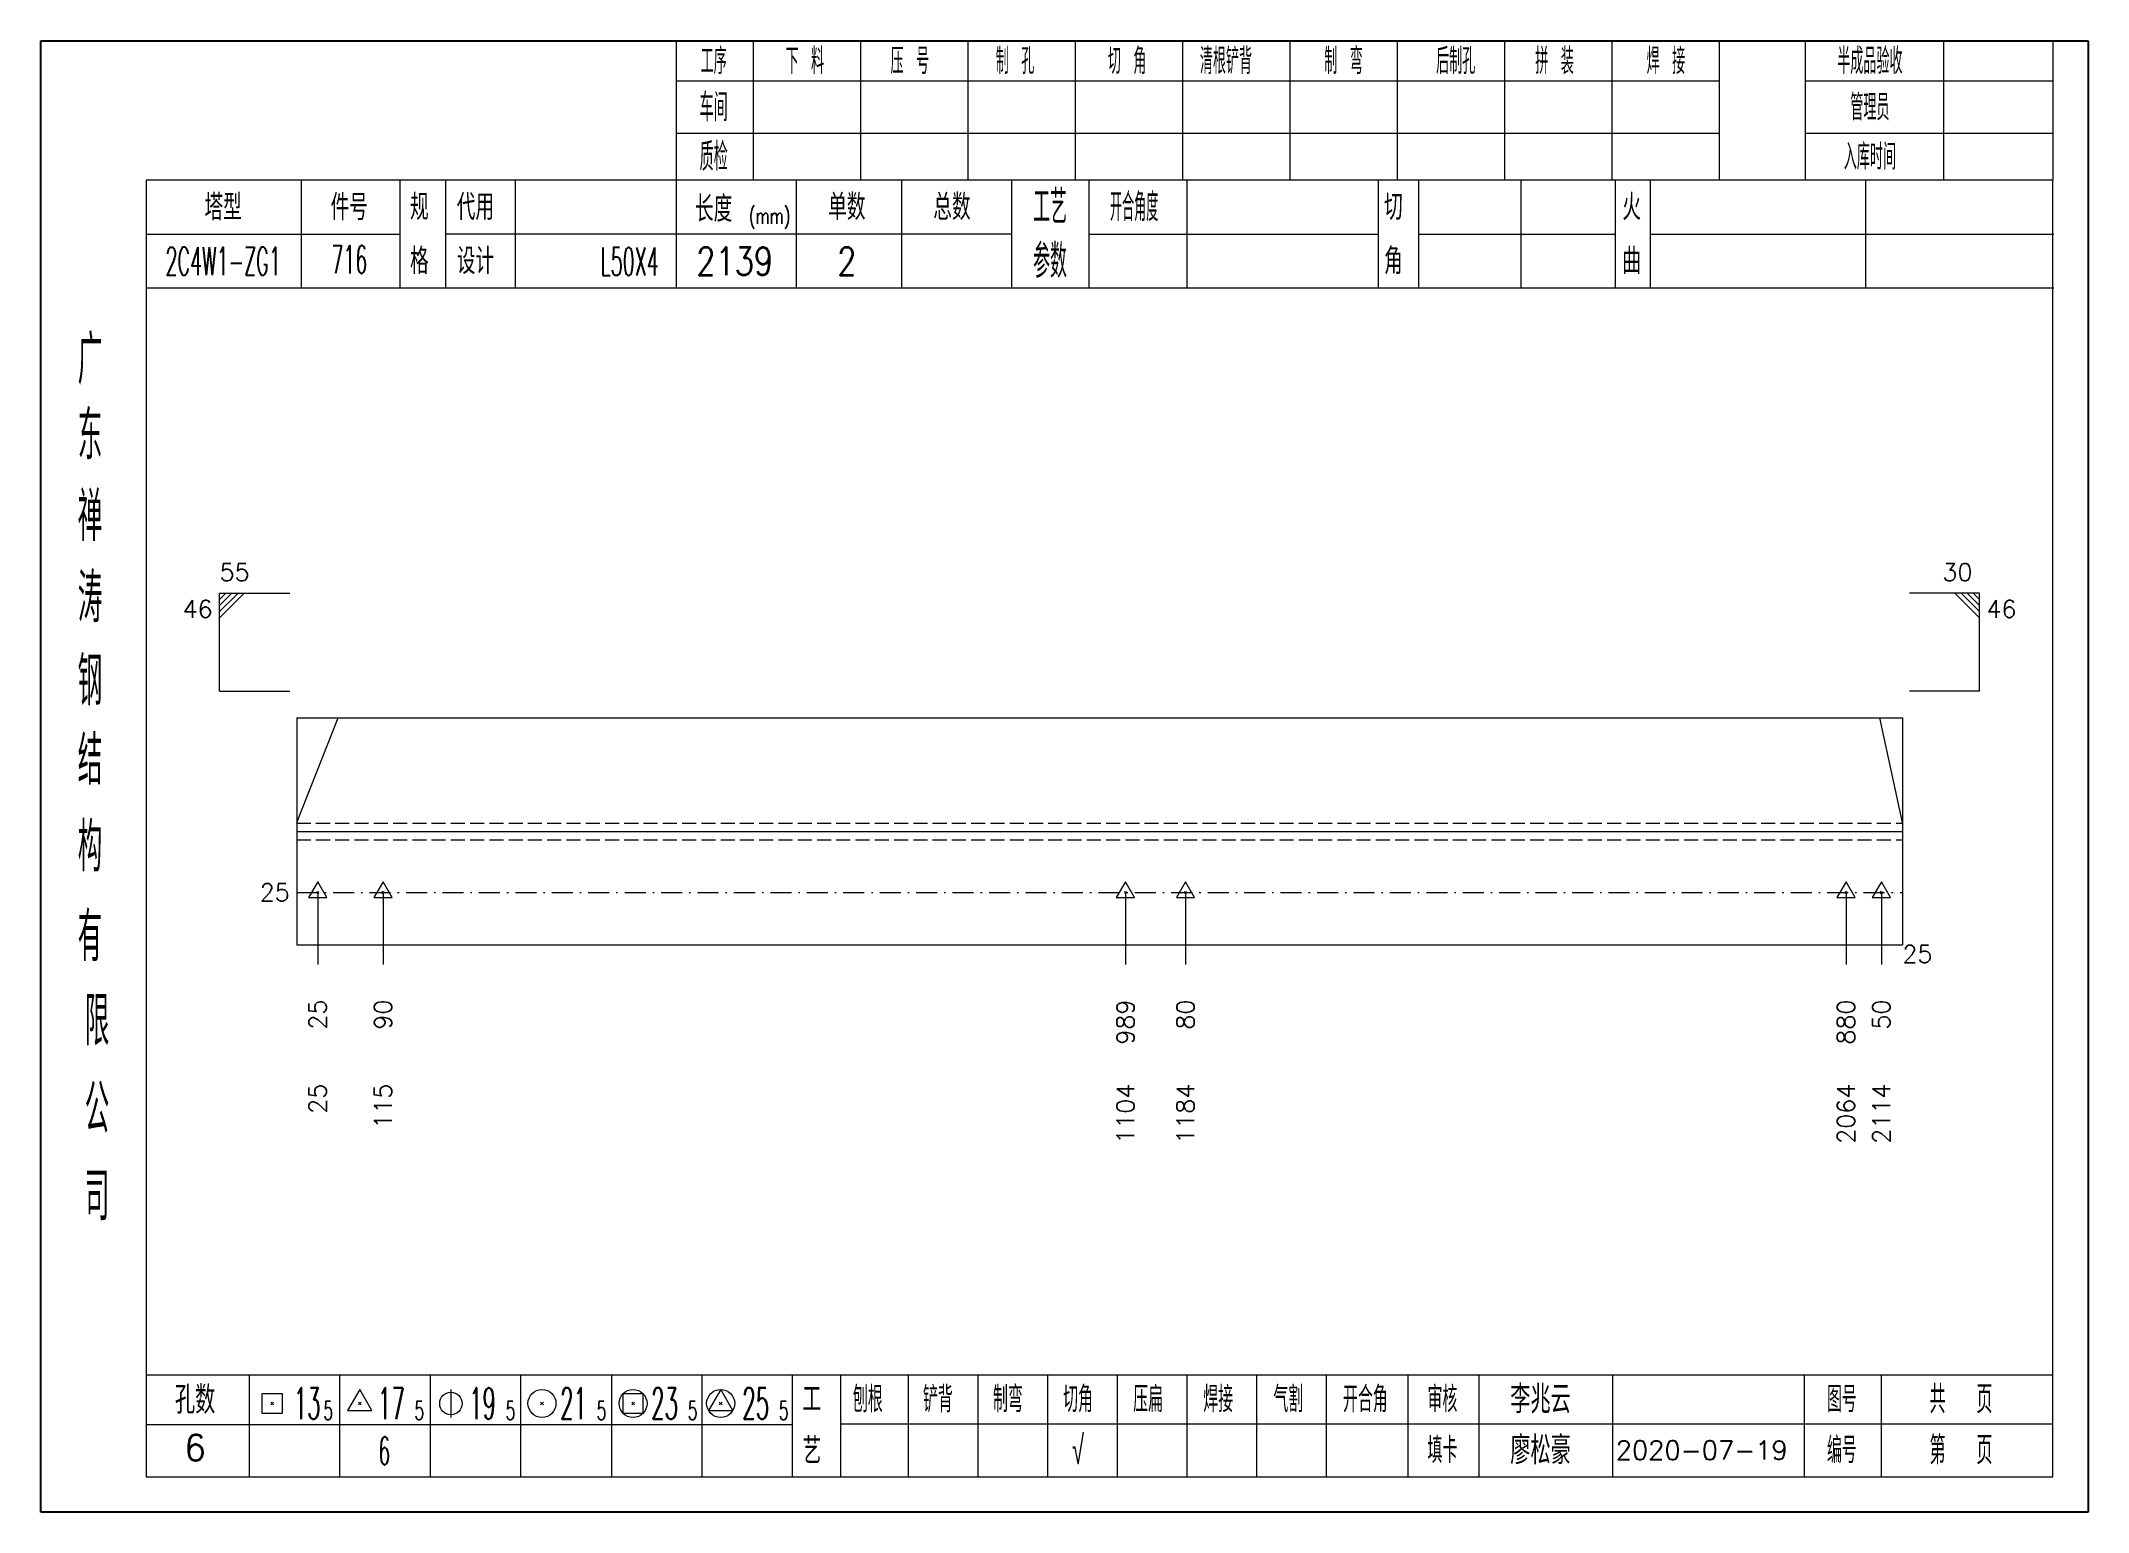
# Model space of a CAD drawing. Extents: x 154981 to 165753, y -86801 to -82885.
# Drawn here: x 160447.8 to 160739.9, y -83126.7 to -82916.7 of the extents above; entities that cross this region are included whole.
import ezdxf
from ezdxf.enums import TextEntityAlignment as Align

# ---------------------------------------------------------------- set-up
doc = ezdxf.new("R2010")
doc.units = 0
doc.header["$MEASUREMENT"] = 0
doc.linetypes.add('一点画线', pattern=[5.2, 3, -1, 0.2, -1])
doc.linetypes.add('虚线', pattern=[2.75, 2, -0.75])
doc.layers.get('0').update_dxf_attribs({"linetype": 'CONTINUOUS', "lineweight": 25})
for name, color, linetype, lineweight in [('1', 7, 'CONTINUOUS', 25), ('4', 7, 'CONTINUOUS', 25), ('5', 7, 'CONTINUOUS', 25)]:
    doc.layers.add(name, color=color, linetype=linetype, lineweight=lineweight)
doc.styles.get("Standard").update_dxf_attribs({"font": 'simplex.shx', "width": 0.7, "height": 3, "bigfont": 'gbhzfs.shx'})

msp = doc.modelspace()

# ---------------------------------------------------------------- texts
at = {"color": 7, "linetype": 'Continuous', "lineweight": 13}
msp.add_text('55', height=2.5, dxfattribs=at).set_placement((160473.30666, -82994.52383), align=Align.BOTTOM_LEFT)
msp.add_text('30', height=2.5, dxfattribs=at).set_placement((160723.43666, -82994.52383), align=Align.BOTTOM_RIGHT)
msp.add_text('46', height=2.5, dxfattribs=at).set_placement((160472.30666, -82996.52383), align=Align.TOP_RIGHT)
msp.add_text('46', height=2.5, dxfattribs=at).set_placement((160725.43666, -82996.52383), align=Align.TOP_LEFT)
msp.add_text('25', height=2.5, dxfattribs=at).set_placement((160483.30666, -83038.22383), align=Align.MIDDLE_RIGHT)
at = {"layer": '1', "color": 7, "linetype": 'Continuous', "lineweight": 13}
msp.add_text('25', height=2.5, dxfattribs=at).set_placement((160713.43666, -83047.02383), align=Align.MIDDLE_LEFT)
at = {"layer": '1', "color": 4, "linetype": 'Continuous', "lineweight": 9}
for s, p in [('25', (160487.30666, -83053.52383)), ('90', (160496.62548, -83053.52383)), ('989', (160602.56731, -83053.52383)), ('80', (160611.13692, -83053.52383)), ('880', (160705.40265, -83053.52383)), ('50', (160710.43666, -83053.52383))]:
    msp.add_text(s, height=2.5, rotation=90, dxfattribs=at).set_placement(p, align=Align.MIDDLE_RIGHT)
at = {"layer": '1', "color": 7, "linetype": 'Continuous', "lineweight": 13}
for s, p in [('25', (160487.30666, -83065.52383)), ('115', (160496.62548, -83065.52383)), ('1104', (160602.56731, -83065.52383)), ('1184', (160611.13692, -83065.52383)), ('2064', (160705.40265, -83065.52383)), ('2114', (160710.43666, -83065.52383))]:
    msp.add_text(s, height=2.5, rotation=90, dxfattribs=at).set_placement(p, align=Align.MIDDLE_RIGHT)
at = {"layer": '4', "color": 1, "linetype": 'Continuous', "lineweight": 25}
for s, height, width, p in [('工序', 3.7, 0.7, (160543.80666, -82919.56733)), ('下 料', 3.7, 0.7, (160556.80666, -82919.56733)), ('压 号', 3.7, 0.7, (160571.80666, -82919.56733)), ('制 孔', 3.7, 0.7, (160586.80666, -82919.56733)), ('切 角', 3.7, 0.7, (160602.80666, -82919.56733)), ('清根铲背 ', 3.7, 0.7, (160617.80666, -82919.56733)), (' 制 弯', 3.7, 0.7, (160632.80666, -82919.56733)), (' 后制孔', 3.7, 0.7, (160648.80666, -82919.56733)), ('拼 装', 3.7, 0.7, (160663.80666, -82919.56733)), (' 焊 接', 3.7, 0.7, (160678.80666, -82919.56733)), ('半成品验收', 3.7, 0.7, (160708.80666, -82919.56733)), ('车间', 4, 0.7, (160543.80666, -82926.16733)), ('管理员', 3.7, 0.7, (160708.80666, -82926.16733)), ('质检', 4, 0.7, (160543.80666, -82933.22733)), ('入库时间', 3.7, 0.7, (160708.80666, -82933.22733)), ('工艺', 4.8, 0.7, (160591.80666, -82940.40733)), ('开合角度', 4, 0.6, (160603.80666, -82940.40733)), ('(mm)', 2.24, 0.7, (160551.80666, -82941.66733)), ('2C4W1-ZG1', 4, 0.5, (160473.80666, -82948.14733)), ('716', 4, 0.5, (160491.80666, -82947.89733)), ('L50X4', 4, 0.5, (160531.80666, -82948.16733)), ('2139', 4, 0.8, (160546.80666, -82948.11733)), ('2', 4, 0.8, (160562.80666, -82948.11733)), ('参数', 4.8, 0.7, (160591.80666, -82948.11733)), ('广', 6.96, 0.7, (160454.80666, -82962.19733)), ('东', 6.96, 0.7, (160454.80666, -82972.98733)), ('禅', 6.96, 0.7, (160454.80666, -82984.57733)), ('涛', 6.96, 0.7, (160454.80666, -82996.17733)), ('钢', 6.96, 0.7, (160454.80666, -83008.06733)), ('结', 6.96, 0.7, (160454.80666, -83019.37733)), ('构', 6.96, 0.7, (160454.80666, -83031.75733)), ('有', 6.96, 0.7, (160454.80666, -83044.56733)), ('限', 6.96, 0.7, (160455.80666, -83056.56733)), ('公', 6.96, 0.7, (160455.80666, -83069.10733)), ('司', 6.96, 0.7, (160455.80666, -83081.58733)), ('13', 4.47, 0.5, (160485.80666, -83111.16733)), ('5', 2.68, 0.6, (160488.80666, -83112.16733)), ('17', 4.47, 0.5, (160497.80666, -83111.16733)), ('5', 2.68, 0.6, (160501.80666, -83112.16733)), ('19', 4.47, 0.5, (160510.80666, -83111.16733)), ('5', 2.68, 0.6, (160514.80666, -83112.16733)), ('21', 4.47, 0.5, (160523.80666, -83111.16733)), ('5', 2.68, 0.6, (160527.80666, -83112.16733)), ('23', 4.47, 0.5, (160536.80666, -83111.16733)), ('5', 2.68, 0.6, (160540.80666, -83112.16733)), ('25', 4.47, 0.5, (160549.80666, -83111.16733)), ('5', 2.68, 0.6, (160553.80666, -83112.16733)), ('刨根', 3.7, 0.8, (160565.80666, -83110.56733)), ('铲背', 3.7, 0.8, (160575.80666, -83110.56733)), ('制弯', 3.7, 0.8, (160585.80666, -83110.56733)), ('切角', 3.7, 0.8, (160595.80666, -83110.56733)), ('压扁', 3.7, 0.8, (160605.80666, -83110.56733)), ('焊接', 3.7, 0.8, (160615.80666, -83110.56733)), ('气割', 3.7, 0.8, (160625.80666, -83110.56733)), ('开合角', 3.7, 0.8, (160636.80666, -83110.56733)), ('审核', 3.7, 0.8, (160647.80666, -83110.56733)), ('图号', 3.7, 0.8, (160704.80666, -83110.56733)), ('共  页', 4, 0.8, (160721.80666, -83110.56733)), ('6', 4, 0.5, (160496.80666, -83117.91733)), ('√', 4, 0.6, (160595.80666, -83117.83733)), ('填卡', 3.7, 0.8, (160647.80666, -83117.83733)), ('编号', 3.7, 0.8, (160704.80666, -83117.83733)), ('第  页', 4, 0.8, (160721.80666, -83117.83733))]:
    msp.add_text(s, height=height, dxfattribs=dict(at, width=width)).set_placement(p, align=Align.MIDDLE_CENTER)
for s, height, p in [('塔型', 3.7, (160473.80666, -82940.43733)), ('件号', 3.7, (160491.80666, -82940.43733)), ('规', 3.7, (160501.80666, -82940.40733)), ('代用', 3.7, (160509.80666, -82940.40733)), ('长度', 3.7, (160543.80666, -82940.66733)), ('单数', 3.7, (160562.80666, -82940.40733)), ('总数', 3.7, (160577.80666, -82940.40733)), ('切', 3.7, (160640.80666, -82940.40733)), ('火', 3.7, (160674.80666, -82940.40733)), ('格', 3.7, (160501.80666, -82948.11733)), ('设计', 3.7, (160509.80666, -82948.11733)), ('角', 3.7, (160640.80666, -82948.11733)), ('曲', 3.7, (160674.80666, -82948.11733)), ('孔数', 4, (160469.80666, -83110.64733)), ('工', 3.7, (160557.80666, -83110.56733)), ('李兆云', 4, (160661.80666, -83110.56733)), ('6', 3.7, (160469.80666, -83117.47733)), ('艺', 3.7, (160557.80666, -83117.91733)), ('廖松豪', 4, (160661.80666, -83117.83733)), ('2020-07-19', 2.7, (160684.80666, -83117.83733))]:
    msp.add_text(s, height=height, dxfattribs=at).set_placement(p, align=Align.MIDDLE_CENTER)

# ---------------------------------------------------------------- blocks, each defined once
blk = doc.blocks.new('孔17.5')
at = {"layer": '5', "color": 7, "linetype": 'Continuous', "lineweight": 13}
for p, q in [((0, 1), (-0.866, -0.5)), ((-0.1, -0.1), (0.1, 0.1)), ((0.1, -0.1), (-0.1, 0.1)), ((0.866, -0.5), (0, 1)), ((-0.866, -0.5), (0.866, -0.5))]:
    blk.add_line(p, q, dxfattribs=at)
blk = doc.blocks.new('CTJGK')
at = {"color": 6, "linetype": 'Continuous'}
for p, q in [((0, 209.97), (292.13, 209.97)), ((0, 0), (0, 209.97)), ((292.13, 209.97), (292.13, 0)), ((292.13, 0), (0, 0))]:
    blk.add_line(p, q, dxfattribs=at)

# ---------------------------------------------------------------- linework, layer by layer
at = {"color": 7, "linetype": 'Continuous', "lineweight": 13}
for p, q in [((160473.30666, -82995.52383), (160483.30666, -82995.52383)), ((160473.30666, -83009.52383), (160473.30666, -82995.52383)), ((160474.18166, -82995.52383), (160473.30666, -82996.39883)), ((160475.05666, -82995.52383), (160473.30666, -82997.27383)), ((160475.93166, -82995.52383), (160473.30666, -82998.14883)), ((160476.80666, -82995.52383), (160473.30666, -82999.02383)), ((160724.43666, -82995.52383), (160714.43666, -82995.52383)), ((160720.93666, -82995.52383), (160724.43666, -82999.02383)), ((160721.81166, -82995.52383), (160724.43666, -82998.14883)), ((160722.68666, -82995.52383), (160724.43666, -82997.27383)), ((160723.56166, -82995.52383), (160724.43666, -82996.39883)), ((160724.43666, -83009.52383), (160724.43666, -82995.52383)), ((160473.30666, -83009.52383), (160483.30666, -83009.52383)), ((160724.43666, -83009.52383), (160714.43666, -83009.52383)), ((160484.30666, -83028.22783), (160490.19827, -83013.32383)), ((160713.43666, -83028.22783), (160710.22306, -83013.32383)), ((160487.30666, -83038.22383), (160487.30666, -83048.52383)), ((160496.62548, -83038.22383), (160496.62548, -83048.52383)), ((160602.56731, -83038.22383), (160602.56731, -83048.52383)), ((160611.13692, -83038.22383), (160611.13692, -83048.52383)), ((160705.40265, -83038.22383), (160705.40265, -83048.52383)), ((160710.43666, -83038.22383), (160710.43666, -83048.52383))]:
    msp.add_line(p, q, dxfattribs=at)
at = {"color": 7, "linetype": 'Continuous', "lineweight": 18}
for p, q in [((160484.30666, -83013.32383), (160484.30666, -83045.72383)), ((160484.30666, -83013.32383), (160713.43666, -83013.32383)), ((160713.43666, -83013.32383), (160713.43666, -83045.72383)), ((160484.30666, -83029.52383), (160713.43666, -83029.52383))]:
    msp.add_line(p, q, dxfattribs=at)
at = {"color": 6, "linetype": '虚线', "lineweight": 18}
for p, q in [((160484.30666, -83028.32383), (160713.43666, -83028.32383)), ((160484.30666, -83030.72383), (160713.43666, -83030.72383))]:
    msp.add_line(p, q, dxfattribs=at)
at = {"color": 1, "linetype": '一点画线', "lineweight": 13}
msp.add_line((160484.30666, -83038.22383), (160713.43666, -83038.22383), dxfattribs=at)
at = {"layer": '1', "color": 7, "linetype": 'Continuous', "lineweight": 18}
msp.add_line((160484.30666, -83045.72383), (160713.43666, -83045.72383), dxfattribs=at)
at = {"layer": '4', "color": 1, "linetype": 'Continuous', "lineweight": 18}
for p, q in [((160447.80666, -82916.69733), (160447.80666, -83126.66733)), ((160739.93666, -82916.69733), (160447.80666, -82916.69733)), ((160538.43666, -82916.69733), (160538.43666, -82936.53733)), ((160549.46666, -82916.69733), (160549.46666, -82936.55733)), ((160564.77666, -82916.69733), (160564.77666, -82936.55733)), ((160580.09666, -82916.69733), (160580.09666, -82936.55733)), ((160595.40666, -82916.69733), (160595.40666, -82936.55733)), ((160610.71666, -82916.69733), (160610.71666, -82936.55733)), ((160626.02666, -82916.69733), (160626.02666, -82936.55733)), ((160641.34666, -82916.69733), (160641.34666, -82936.55733)), ((160656.65666, -82916.69733), (160656.65666, -82936.55733)), ((160671.96666, -82916.69733), (160671.96666, -82936.55733)), ((160687.27666, -82916.69733), (160687.27666, -82936.53733)), ((160687.27666, -82916.69733), (160687.27666, -82936.55733)), ((160699.55666, -82916.69733), (160699.55666, -82936.55733)), ((160719.30666, -82916.69733), (160719.30666, -82936.55733)), ((160734.88666, -82916.69733), (160734.88666, -82936.55733)), ((160739.93666, -82946.49733), (160739.93666, -82916.69733)), ((160687.27666, -82922.42733), (160538.43666, -82922.42733)), ((160734.88666, -82922.42733), (160699.55666, -82922.42733)), ((160687.27666, -82929.90733), (160538.43666, -82929.90733)), ((160734.88666, -82929.90733), (160699.55666, -82929.90733)), ((160462.81666, -82936.55733), (160462.81666, -83121.61733)), ((160734.88666, -82936.55733), (160462.81666, -82936.55733)), ((160484.93666, -82936.54733), (160484.93666, -82951.96733)), ((160499.08666, -82951.96733), (160499.08666, -82936.55733)), ((160505.58666, -82951.96733), (160505.58666, -82936.55733)), ((160515.45666, -82936.55733), (160515.45666, -82951.96733)), ((160538.43666, -82936.53733), (160538.43666, -82951.96733)), ((160555.55666, -82936.55733), (160555.55666, -82951.96733)), ((160570.60666, -82936.55733), (160570.60666, -82951.96733)), ((160586.30666, -82936.55733), (160586.30666, -82951.96733)), ((160597.36666, -82936.55733), (160597.36666, -82951.96733)), ((160611.31666, -82936.55733), (160611.31666, -82951.96733)), ((160638.61666, -82936.55733), (160638.61666, -82951.96733)), ((160644.37666, -82936.55733), (160644.37666, -82951.96733)), ((160658.99666, -82936.55733), (160658.99666, -82951.96733)), ((160672.45666, -82936.55733), (160672.45666, -82951.96733)), ((160677.44666, -82936.55733), (160677.44666, -82951.96733)), ((160708.18666, -82936.55733), (160708.18666, -82951.96733)), ((160734.88666, -83121.61733), (160734.88666, -82936.55733)), ((160499.08666, -82944.31733), (160462.81666, -82944.31733)), ((160586.30666, -82944.26733), (160505.58666, -82944.26733)), ((160597.36666, -82944.26733), (160638.61666, -82944.26733)), ((160644.37666, -82944.26733), (160672.45666, -82944.26733)), ((160677.44666, -82944.26733), (160735.06666, -82944.26733)), ((160739.93666, -83126.66733), (160739.93666, -82946.49733)), ((160735.06666, -82951.96733), (160462.81666, -82951.96733)), ((160462.81666, -83107.08733), (160734.88666, -83107.08733)), ((160477.50666, -83107.08733), (160477.50666, -83121.61733)), ((160490.43666, -83121.61733), (160490.43666, -83107.08733)), ((160503.36666, -83107.08733), (160503.36666, -83121.61733)), ((160516.28666, -83121.61733), (160516.28666, -83107.08733)), ((160529.21666, -83107.08733), (160529.21666, -83121.61733)), ((160542.14666, -83121.61733), (160542.14666, -83107.08733)), ((160555.06666, -83121.61733), (160555.06666, -83107.08733)), ((160561.93666, -83121.61733), (160561.93666, -83107.08733)), ((160571.59666, -83121.61733), (160571.59666, -83107.08733)), ((160581.53666, -83121.61733), (160581.53666, -83107.08733)), ((160591.47666, -83121.61733), (160591.47666, -83107.08733)), ((160601.42666, -83121.61733), (160601.42666, -83107.08733)), ((160611.36666, -83121.61733), (160611.36666, -83107.08733)), ((160621.30666, -83121.61733), (160621.30666, -83107.08733)), ((160631.25666, -83121.61733), (160631.25666, -83107.08733)), ((160642.89666, -83121.61733), (160642.89666, -83107.08733)), ((160653.04666, -83121.61733), (160653.04666, -83107.08733)), ((160672.10666, -83121.61733), (160672.10666, -83107.08733)), ((160699.48666, -83121.61733), (160699.48666, -83107.08733)), ((160710.44666, -83121.61733), (160710.44666, -83107.08733)), ((160555.06666, -83114.21733), (160462.81666, -83114.21733)), ((160561.89666, -83114.05733), (160734.88666, -83114.05733)), ((160462.81666, -83121.61733), (160734.88666, -83121.61733)), ((160447.80666, -83126.66733), (160739.93666, -83126.66733))]:
    msp.add_line(p, q, dxfattribs=at)
at = {"layer": '4', "color": 7, "linetype": 'Continuous', "lineweight": 13}
for p, q in [((160479.39266, -83112.58133), (160479.39266, -83109.75333)), ((160479.39266, -83109.75333), (160482.22066, -83109.75333)), ((160480.60666, -83111.36733), (160481.00666, -83110.96733)), ((160481.00666, -83111.36733), (160480.60666, -83110.96733)), ((160482.22066, -83109.75333), (160482.22066, -83112.58133)), ((160493.30666, -83109.16733), (160491.57466, -83112.16733)), ((160493.10666, -83111.36733), (160493.50666, -83110.96733)), ((160493.50666, -83111.36733), (160493.10666, -83110.96733)), ((160495.03866, -83112.16733), (160493.30666, -83109.16733)), ((160506.30666, -83109.16733), (160506.30666, -83113.16733)), ((160519.10666, -83111.36733), (160519.50666, -83110.96733)), ((160519.50666, -83111.36733), (160519.10666, -83110.96733)), ((160530.89266, -83112.58133), (160530.89266, -83109.75333)), ((160530.89266, -83109.75333), (160533.72066, -83109.75333)), ((160532.10666, -83111.36733), (160532.50666, -83110.96733)), ((160532.50666, -83111.36733), (160532.10666, -83110.96733)), ((160533.72066, -83109.75333), (160533.72066, -83112.58133)), ((160544.80666, -83109.16733), (160543.07466, -83112.16733)), ((160544.60666, -83111.36733), (160545.00666, -83110.96733)), ((160545.00666, -83111.36733), (160544.60666, -83110.96733)), ((160546.53866, -83112.16733), (160544.80666, -83109.16733)), ((160482.22066, -83112.58133), (160479.39266, -83112.58133)), ((160491.57466, -83112.16733), (160495.03866, -83112.16733)), ((160533.72066, -83112.58133), (160530.89266, -83112.58133)), ((160543.07466, -83112.16733), (160546.53866, -83112.16733))]:
    msp.add_line(p, q, dxfattribs=at)
for centre, radius in [((160506.30666, -83111.16733), 1.6), ((160519.30666, -83111.16733), 2), ((160532.30666, -83111.16733), 2), ((160544.80666, -83111.16733), 2)]:
    msp.add_circle(centre, radius, dxfattribs=at)

# ---------------------------------------------------------------- block references
at = {"color": 0, "linetype": 'Continuous'}
msp.add_blockref('CTJGK', (160447.80666, -83126.66733), dxfattribs=at)
at = {"layer": '1', "color": 4, "linetype": 'Continuous', "lineweight": 9, "xscale": 1.5, "yscale": 1.5, "zscale": 1.5}
for p in [(160487.30666, -83038.22383), (160496.62548, -83038.22383), (160602.56731, -83038.22383), (160611.13692, -83038.22383), (160705.40265, -83038.22383), (160710.43666, -83038.22383)]:
    msp.add_blockref('孔17.5', p, dxfattribs=at)

msp.set_redraw_order([(e.dxf.handle, doc.entitydb.next_handle()) for e in msp.query("TEXT MTEXT ATTDEF DIMENSION ARC_DIMENSION")])  # texts and dimensions are drawn at this point

doc.saveas('drawing.dxf')
